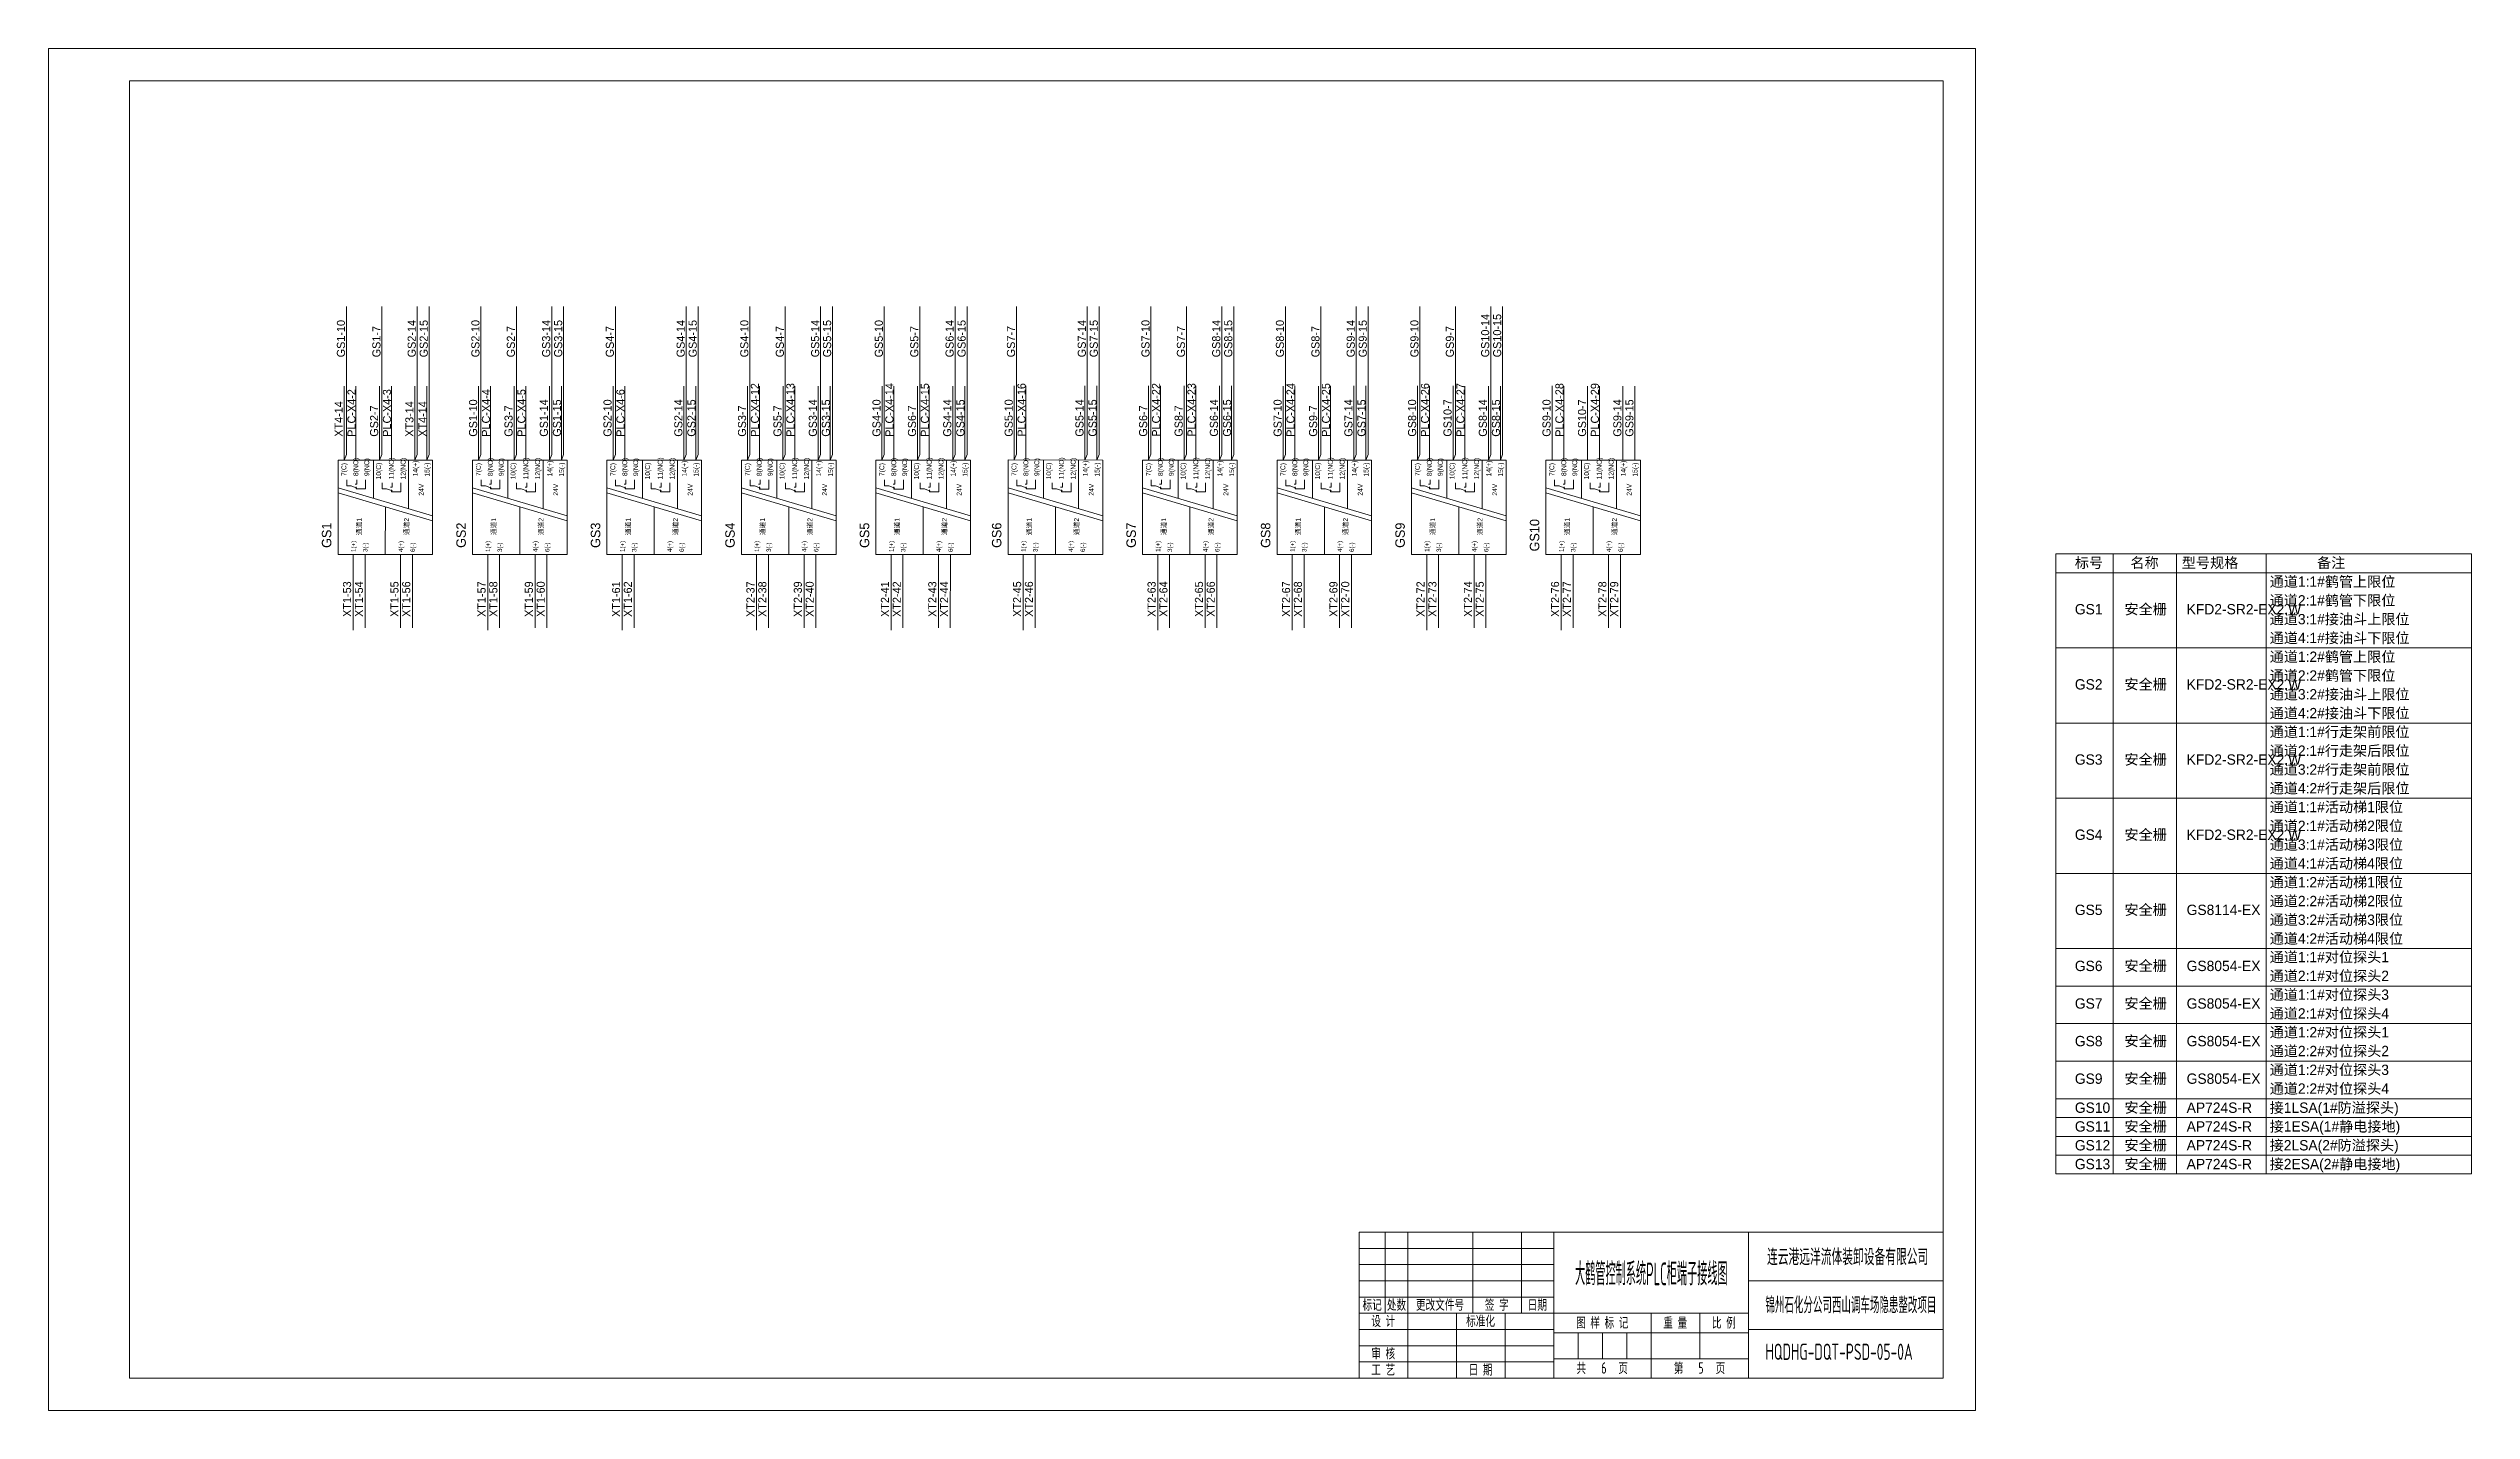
# Model space of a CAD drawing. Header units: millimetres. Extents: x 32626 to 72822, y 60047 to 123188.
# Drawn here: x 38301 to 44275, y 64401 to 67761 of the extents above; entities that cross this region are included whole.
import ezdxf
from ezdxf.enums import TextEntityAlignment as Align

# ---------------------------------------------------------------- set-up
doc = ezdxf.new("R2010")
doc.units = ezdxf.units.MM
doc.header["$LTSCALE"] = 10
for name, color, linetype, lineweight in [('1轮廓实线层', 7, 'Continuous', 18), ('2细线层', 4, 'Continuous', 18), ('6文字层', 3, 'Continuous', 18), ('图框层', 7, 'Continuous', 18)]:
    doc.layers.add(name, color=color, linetype=linetype, lineweight=lineweight)
doc.styles.get("Standard").update_dxf_attribs({"font": 'isocp.shx', "width": 0.707, "bigfont": 'hztxt.shx'})
doc.styles.add('样式 1', font='SIMYOU.TTF', dxfattribs={"width": 0.9})

msp = doc.modelspace()

# ---------------------------------------------------------------- texts
at = {"layer": '1轮廓实线层', "style": '样式 1'}
for s, height, p in [('GS10-14', 20, (41853.3, 66998.6)), ('GS10-15', 20, (41882.9, 66998.6)), ('GS1-10', 20, (39031.8, 66998.6)), ('GS1-7', 20, (39119.3, 66998.6)), ('GS2-14', 20, (39206.3, 66998.6)), ('GS2-15', 20, (39235.9, 66998.6)), ('GS2-10', 20, (39363.4, 66998.6)), ('GS2-7', 20, (39450.8, 66998.6)), ('GS3-14', 20, (39537.9, 66998.6)), ('GS3-15', 20, (39567.5, 66998.6)), ('GS4-7', 20, (39694.9, 66998.6)), ('GS4-14', 20, (39869.5, 66998.6)), ('GS4-15', 20, (39899.1, 66998.6)), ('GS4-10', 20, (40026.5, 66998.6)), ('GS4-7', 20, (40114, 66998.6)), ('GS5-14', 20, (40201.1, 66998.6)), ('GS5-15', 20, (40230.6, 66998.6)), ('GS5-10', 20, (40358.1, 66998.5)), ('GS5-7', 20, (40445.6, 66998.5)), ('GS6-14', 20, (40532.7, 66998.6)), ('GS6-15', 20, (40562.2, 66998.6)), ('GS7-7', 20, (40684, 66998.7)), ('GS7-14', 20, (40858.6, 66998.7)), ('GS7-15', 20, (40888.1, 66998.7)), ('GS7-10', 20, (41015.6, 66998.7)), ('GS7-7', 20, (41103.1, 66998.7)), ('GS8-14', 20, (41190.1, 66998.6)), ('GS8-15', 20, (41219.7, 66998.6)), ('GS8-10', 20, (41347.2, 66998.6)), ('GS8-7', 20, (41434.7, 66998.6)), ('GS9-14', 20, (41521.7, 66998.6)), ('GS9-15', 20, (41551.3, 66998.6)), ('GS9-10', 20, (41678.8, 66998.6)), ('GS9-7', 20, (41766.2, 66998.6)), ('PLC-X4-2', 20, (39057.9, 66802.7)), ('PLC-X4-3', 20, (39145.3, 66802.7)), ('PLC-X4-4', 20, (39389.4, 66802.7)), ('PLC-X4-5', 20, (39476.8, 66802.7)), ('PLC-X4-6', 20, (39721, 66802.7)), ('PLC-X4-12', 20, (40052.6, 66802.7)), ('PLC-X4-13', 20, (40140, 66802.7)), ('PLC-X4-14', 20, (40384.2, 66802.6)), ('PLC-X4-15', 20, (40471.6, 66802.6)), ('PLC-X4-16', 20, (40710.1, 66802.8)), ('PLC-X4-22', 20, (41041.7, 66802.8)), ('PLC-X4-23', 20, (41129.1, 66802.8)), ('PLC-X4-24', 20, (41373.3, 66802.7)), ('PLC-X4-25', 20, (41460.7, 66802.7)), ('PLC-X4-26', 20, (41704.9, 66802.7)), ('PLC-X4-27', 20, (41792.3, 66802.7)), ('PLC-X4-28', 20, (42036.4, 66802.7)), ('PLC-X4-29', 20, (42123.8, 66802.7)), ('XT4-14', 20, (39026.1, 66802.7)), ('GS2-7', 20, (39113.6, 66802.7)), ('XT3-14', 20, (39200.6, 66802.7)), ('XT4-14', 20, (39232.9, 66802.7)), ('GS1-10', 20, (39357.7, 66802.7)), ('GS3-7', 20, (39445.1, 66802.7)), ('GS1-14', 20, (39532.2, 66802.7)), ('GS1-15', 20, (39564.5, 66802.7)), ('GS2-10', 20, (39689.2, 66802.7)), ('GS2-14', 20, (39863.8, 66802.7)), ('GS2-15', 20, (39896, 66802.7)), ('GS3-7', 20, (40020.8, 66802.7)), ('GS5-7', 20, (40108.3, 66802.7)), ('GS3-14', 20, (40195.4, 66802.7)), ('GS3-15', 20, (40227.6, 66802.7)), ('GS4-10', 20, (40352.4, 66802.7)), ('GS6-7', 20, (40439.9, 66802.7)), ('GS4-14', 20, (40526.9, 66802.7)), ('GS4-15', 20, (40559.2, 66802.7)), ('GS5-10', 20, (40678.3, 66802.8)), ('GS5-14', 20, (40852.9, 66802.8)), ('GS5-15', 20, (40885.1, 66802.8)), ('GS6-7', 20, (41009.9, 66802.8)), ('GS8-7', 20, (41097.4, 66802.8)), ('GS6-14', 20, (41184.4, 66802.8)), ('GS6-15', 20, (41216.7, 66802.8)), ('GS7-10', 20, (41341.5, 66802.7)), ('GS9-7', 20, (41429, 66802.7)), ('GS7-14', 20, (41516, 66802.7)), ('GS7-15', 20, (41548.3, 66802.7)), ('GS8-10', 20, (41673.1, 66802.8)), ('GS10-7', 20, (41760.5, 66802.8)), ('GS8-14', 20, (41847.6, 66802.7)), ('GS8-15', 20, (41879.9, 66802.7)), ('GS9-10', 20, (42004.6, 66802.7)), ('GS10-7', 20, (42092.1, 66802.7)), ('GS9-14', 20, (42179.2, 66802.7)), ('GS9-15', 20, (42208.8, 66802.7)), ('8(NO)', 12, (39064.5, 66705.7)), ('9(NC)', 12, (39091.5, 66705.7)), ('11(NO)', 12, (39152, 66697.4)), ('12(NC)', 12, (39181.2, 66697.4)), ('14(+)', 12, (39211.2, 66704.8)), ('8(NO)', 12, (39396.1, 66705.7)), ('9(NC)', 12, (39423.1, 66705.7)), ('11(NO)', 12, (39483.5, 66697.4)), ('12(NC)', 12, (39512.8, 66697.4)), ('14(+)', 12, (39542.8, 66704.8)), ('8(NO)', 12, (39727.7, 66705.7)), ('9(NC)', 12, (39754.6, 66705.7)), ('11(NO)', 12, (39815.1, 66697.4)), ('12(NC)', 12, (39844.4, 66697.4)), ('14(+)', 12, (39874.4, 66704.7)), ('8(NO)', 12, (40059.3, 66705.6)), ('9(NC)', 12, (40086.2, 66705.6)), ('11(NO)', 12, (40146.7, 66697.4)), ('12(NC)', 12, (40175.9, 66697.4)), ('14(+)', 12, (40205.9, 66704.7)), ('8(NO)', 12, (40390.9, 66705.6)), ('9(NC)', 12, (40417.8, 66705.6)), ('11(NO)', 12, (40478.3, 66697.4)), ('12(NC)', 12, (40507.5, 66697.4)), ('14(+)', 12, (40537.5, 66704.7)), ('8(NO)', 12, (40716.8, 66705.8)), ('9(NC)', 12, (40743.7, 66705.8)), ('11(NO)', 12, (40804.2, 66697.5)), ('12(NC)', 12, (40833.4, 66697.5)), ('14(+)', 12, (40863.4, 66704.9)), ('8(NO)', 12, (41048.4, 66705.8)), ('9(NC)', 12, (41075.3, 66705.8)), ('11(NO)', 12, (41135.8, 66697.5)), ('12(NC)', 12, (41165, 66697.5)), ('14(+)', 12, (41195, 66704.8)), ('8(NO)', 12, (41379.9, 66705.7)), ('9(NC)', 12, (41406.9, 66705.7)), ('11(NO)', 12, (41467.4, 66697.5)), ('12(NC)', 12, (41496.6, 66697.5)), ('14(+)', 12, (41526.6, 66704.8)), ('8(NO)', 12, (41711.5, 66705.7)), ('9(NC)', 12, (41738.5, 66705.7)), ('11(NO)', 12, (41799, 66697.5)), ('12(NC)', 12, (41828.2, 66697.5)), ('14(+)', 12, (41858.2, 66704.8)), ('8(NO)', 12, (42043.1, 66705.7)), ('9(NC)', 12, (42070.1, 66705.7)), ('11(NO)', 12, (42130.5, 66697.4)), ('12(NC)', 12, (42159.8, 66697.4)), ('14(+)', 12, (42189.8, 66704.8)), ('7(C)', 12, (39035.1, 66705.7)), ('10(C)', 12, (39120.6, 66697.4)), ('24V', 12, (39225.8, 66657.3)), ('15(-)', 12, (39240.3, 66704.2)), ('7(C)', 12, (39366.7, 66705.7)), ('10(C)', 12, (39452.2, 66697.4)), ('24V', 12, (39557.3, 66657.3)), ('15(-)', 12, (39571.9, 66704.2)), ('7(C)', 12, (39698.3, 66705.7)), ('10(C)', 12, (39783.8, 66697.4)), ('24V', 12, (39888.9, 66657.3)), ('15(-)', 12, (39903.5, 66704.2)), ('7(C)', 12, (40029.9, 66705.6)), ('10(C)', 12, (40115.4, 66697.4)), ('24V', 12, (40220.5, 66657.3)), ('15(-)', 12, (40235.1, 66704.2)), ('7(C)', 12, (40361.5, 66705.6)), ('10(C)', 12, (40446.9, 66697.4)), ('24V', 12, (40552.1, 66657.2)), ('15(-)', 12, (40566.7, 66704.1)), ('7(C)', 12, (40687.4, 66705.8)), ('10(C)', 12, (40772.9, 66697.5)), ('24V', 12, (40878, 66657.4)), ('15(-)', 12, (40892.6, 66704.3)), ('7(C)', 12, (41018.9, 66705.8)), ('10(C)', 12, (41104.4, 66697.5)), ('24V', 12, (41209.6, 66657.4)), ('15(-)', 12, (41224.2, 66704.3)), ('7(C)', 12, (41350.5, 66705.7)), ('10(C)', 12, (41436, 66697.5)), ('24V', 12, (41541.2, 66657.3)), ('15(-)', 12, (41555.7, 66704.3)), ('7(C)', 12, (41682.1, 66705.7)), ('10(C)', 12, (41767.6, 66697.5)), ('24V', 12, (41872.8, 66657.3)), ('15(-)', 12, (41887.3, 66704.2)), ('7(C)', 12, (42013.7, 66705.7)), ('10(C)', 12, (42099.2, 66697.4)), ('24V', 12, (42204.3, 66657.3)), ('15(-)', 12, (42218.9, 66704.2)), ('通道1', 12, (39072.7, 66559.7)), ('通道2', 12, (39189.5, 66559.7)), ('通道1', 12, (39404.3, 66559.7)), ('通道2', 12, (39521.1, 66559.7)), ('通道1', 12, (39735.9, 66559.6)), ('通道2', 12, (39852.7, 66559.6)), ('通道1', 12, (40067.5, 66559.6)), ('通道2', 12, (40184.3, 66559.6)), ('通道1', 12, (40399.1, 66559.6)), ('通道2', 12, (40515.8, 66559.6)), ('通道1', 12, (40725, 66559.8)), ('通道2', 12, (40841.7, 66559.8)), ('通道1', 12, (41056.6, 66559.7)), ('通道2', 12, (41173.3, 66559.7)), ('通道1', 12, (41388.2, 66559.7)), ('通道2', 12, (41504.9, 66559.7)), ('通道1', 12, (41719.7, 66559.7)), ('通道2', 12, (41836.5, 66559.7)), ('通道1', 12, (42051.3, 66559.7)), ('通道2', 12, (42168.1, 66559.7)), ('1(+)', 11, (39058.2, 66518.5)), ('3(-)', 11, (39087.3, 66518.3)), ('4(+)', 11, (39174.9, 66518.3)), ('6(-)', 11, (39204.3, 66518.3)), ('1(+)', 11, (39389.7, 66518.5)), ('3(-)', 11, (39418.9, 66518.3)), ('4(+)', 11, (39506.5, 66518.3)), ('6(-)', 11, (39535.9, 66518.3)), ('1(+)', 11, (39721.3, 66518.5)), ('3(-)', 11, (39750.5, 66518.3)), ('4(+)', 11, (39838, 66518.3)), ('6(-)', 11, (39867.5, 66518.3)), ('1(+)', 11, (40052.9, 66518.5)), ('3(-)', 11, (40082.1, 66518.3)), ('4(+)', 11, (40169.6, 66518.3)), ('6(-)', 11, (40199, 66518.3)), ('1(+)', 11, (40384.5, 66518.5)), ('3(-)', 11, (40413.6, 66518.3)), ('4(+)', 11, (40501.2, 66518.3)), ('6(-)', 11, (40530.6, 66518.2)), ('1(+)', 11, (40710.4, 66518.6)), ('3(-)', 11, (40739.5, 66518.4)), ('4(+)', 11, (40827.1, 66518.4)), ('6(-)', 11, (40856.5, 66518.4)), ('1(+)', 11, (41042, 66518.6)), ('3(-)', 11, (41071.1, 66518.4)), ('4(+)', 11, (41158.7, 66518.4)), ('6(-)', 11, (41188.1, 66518.4)), ('1(+)', 11, (41373.6, 66518.6)), ('3(-)', 11, (41402.7, 66518.4)), ('4(+)', 11, (41490.3, 66518.4)), ('6(-)', 11, (41519.7, 66518.4)), ('1(+)', 11, (41705.2, 66518.6)), ('3(-)', 11, (41734.3, 66518.3)), ('4(+)', 11, (41821.9, 66518.3)), ('6(-)', 11, (41851.3, 66518.3)), ('1(+)', 11, (42036.7, 66518.5)), ('3(-)', 11, (42065.9, 66518.3)), ('4(+)', 11, (42153.5, 66518.3)), ('6(-)', 11, (42182.9, 66518.3)), ('XT1-53', 20, (39046.9, 66358.3)), ('XT1-54', 20, (39076.1, 66358.3)), ('XT1-55', 20, (39163.7, 66358.3)), ('XT1-56', 20, (39192.8, 66358.3)), ('XT1-57', 20, (39378.5, 66358.3)), ('XT1-58', 20, (39407.6, 66358.3)), ('XT1-59', 20, (39495.2, 66358.3)), ('XT1-60', 20, (39524.4, 66358.3)), ('XT1-61', 20, (39710.1, 66358.2)), ('XT1-62', 20, (39739.2, 66358.2)), ('XT2-37', 20, (40041.6, 66358.2)), ('XT2-38', 20, (40070.8, 66358.2)), ('XT2-39', 20, (40158.4, 66358.2)), ('XT2-40', 20, (40187.6, 66358.2)), ('XT2-41', 20, (40373.2, 66358.2)), ('XT2-42', 20, (40402.4, 66358.2)), ('XT2-43', 20, (40490, 66358.2)), ('XT2-44', 20, (40519.1, 66358.2)), ('XT2-45', 20, (40699.1, 66358.4)), ('XT2-46', 20, (40728.3, 66358.4)), ('XT2-63', 20, (41030.7, 66358.3)), ('XT2-64', 20, (41059.9, 66358.3)), ('XT2-65', 20, (41147.5, 66358.3)), ('XT2-66', 20, (41176.6, 66358.3)), ('XT2-67', 20, (41362.3, 66358.3)), ('XT2-68', 20, (41391.5, 66358.3)), ('XT2-69', 20, (41479.1, 66358.3)), ('XT2-70', 20, (41508.2, 66358.3)), ('XT2-72', 20, (41693.9, 66358.3)), ('XT2-73', 20, (41723.1, 66358.3)), ('XT2-74', 20, (41810.7, 66358.3)), ('XT2-75', 20, (41839.8, 66358.3)), ('XT2-76', 20, (42025.5, 66358.3)), ('XT2-77', 20, (42054.6, 66358.3)), ('XT2-78', 20, (42142.2, 66358.3)), ('XT2-79', 20, (42171.4, 66358.3))]:
    msp.add_text(s, height=height, rotation=89.99715, dxfattribs=at).set_placement(p)
for s, p in [('GS1', (38998.1, 66559.7)), ('GS2', (39329.7, 66559.7)), ('GS3', (39661.3, 66559.6)), ('GS4', (39992.9, 66559.6)), ('GS5', (40324.5, 66559.6)), ('GS6', (40650.4, 66559.7)), ('GS7', (40982, 66559.7)), ('GS8', (41313.6, 66559.7)), ('GS9', (41645.1, 66559.7)), ('GS10', (41976.7, 66559.7))]:
    msp.add_text(s, height=23.33, rotation=89.99715, dxfattribs=at).set_placement(p, align=Align.CENTER)
at = {"layer": '6文字层', "style": '样式 1'}
for s, height, p in [('标号', 25.51, (43297.3, 66479)), ('名称', 25.51, (43434.4, 66479)), ('型号规格', 25.51, (43561, 66479)), ('备注', 25.51, (43894.6, 66479)), ('通道1:1#鹤管上限位', 25.515, (43777.7, 66432.6)), ('GS1', 25.51, (43297.3, 66364.5)), ('安全栅', 25.51, (43419.7, 66364.5)), ('KFD2-SR2-EX2.W', 25.515, (43573, 66364.5)), ('通道2:1#鹤管下限位', 25.515, (43777.7, 66386.3)), ('通道3:1#接油斗上限位', 25.515, (43777.7, 66340)), ('通道4:1#接油斗下限位', 25.515, (43777.7, 66293.6)), ('通道1:2#鹤管上限位', 25.515, (43777.7, 66247.3)), ('GS2', 25.51, (43297.3, 66179.1)), ('安全栅', 25.51, (43419.7, 66179.3)), ('KFD2-SR2-EX2.W', 25.515, (43573, 66179.1)), ('通道2:2#鹤管下限位', 25.515, (43777.7, 66200.9)), ('通道3:2#接油斗上限位', 25.515, (43777.7, 66154.6)), ('通道4:2#接油斗下限位', 25.515, (43777.7, 66108.2)), ('通道1:1#行走架前限位', 25.515, (43777.7, 66061.9)), ('安全栅', 25.51, (43419.7, 65993.8)), ('通道2:1#行走架后限位', 25.515, (43777.7, 66015.5)), ('GS3', 25.51, (43297.3, 65993.7)), ('KFD2-SR2-EX2.W', 25.515, (43573, 65993.7)), ('通道3:2#行走架前限位', 25.515, (43777.7, 65969.2)), ('通道4:2#行走架后限位', 25.515, (43777.7, 65922.8)), ('通道1:1#活动梯1限位', 25.515, (43777.7, 65876.5)), ('通道2:1#活动梯2限位', 25.515, (43777.7, 65830.1)), ('GS4', 25.51, (43297.3, 65808.3)), ('安全栅', 25.51, (43419.7, 65808.5)), ('KFD2-SR2-EX2.W', 25.515, (43573, 65808.3)), ('通道3:1#活动梯3限位', 25.515, (43777.7, 65783.8)), ('通道4:1#活动梯4限位', 25.515, (43777.7, 65737.4)), ('通道1:2#活动梯1限位', 25.515, (43777.7, 65691.1)), ('通道2:2#活动梯2限位', 25.515, (43777.7, 65644.7)), ('GS5', 25.51, (43297.3, 65622.9)), ('安全栅', 25.51, (43419.7, 65623.1)), ('GS8114-EX', 25.51, (43573, 65622.9)), ('通道3:2#活动梯3限位', 25.515, (43777.7, 65598.4)), ('通道4:2#活动梯4限位', 25.515, (43777.7, 65552)), ('GS6', 25.51, (43297.3, 65484.6)), ('安全栅', 25.51, (43419.7, 65484.8)), ('GS8054-EX', 25.51, (43573, 65484.6)), ('通道1:1#对位探头1', 25.515, (43777.7, 65506.4)), ('通道2:1#对位探头2', 25.515, (43777.7, 65460.1)), ('通道1:1#对位探头3', 25.515, (43777.7, 65413.7)), ('GS7', 25.51, (43297.3, 65391.9)), ('安全栅', 25.51, (43419.7, 65392.1)), ('GS8054-EX', 25.51, (43573, 65391.9)), ('通道2:1#对位探头4', 25.515, (43777.7, 65367.4)), ('GS8', 25.51, (43297.3, 65299.2)), ('安全栅', 25.51, (43419.7, 65299.4)), ('GS8054-EX', 25.51, (43573, 65299.2)), ('通道1:2#对位探头1', 25.515, (43777.7, 65321)), ('通道2:2#对位探头2', 25.515, (43777.7, 65274.7)), ('通道1:2#对位探头3', 25.515, (43777.7, 65228.3)), ('GS9', 25.51, (43297.3, 65206.5)), ('安全栅', 25.51, (43419.7, 65206.7)), ('GS8054-EX', 25.51, (43573, 65206.5)), ('通道2:2#对位探头4', 25.515, (43777.7, 65182)), ('GS10', 25.51, (43297.3, 65134.9)), ('安全栅', 25.51, (43419.7, 65135.1)), ('AP724S-R', 25.51, (43573, 65134.9)), ('接1LSA(1#防溢探头)', 25.515, (43777.7, 65134.9)), ('GS11', 25.51, (43297.3, 65088.6)), ('GS12', 25.51, (43297.3, 65042.2)), ('安全栅', 25.51, (43419.7, 65088.7)), ('安全栅', 25.51, (43419.7, 65042.4)), ('AP724S-R', 25.51, (43573, 65088.6)), ('AP724S-R', 25.51, (43573, 65042.2)), ('接1ESA(1#静电接地)', 25.515, (43777.7, 65088.6)), ('接2LSA(2#防溢探头)', 25.515, (43777.7, 65042.2)), ('GS13', 25.51, (43297.3, 64995.9)), ('安全栅', 25.51, (43419.7, 64996)), ('AP724S-R', 25.51, (43573, 64995.9)), ('接2ESA(2#静电接地)', 25.515, (43777.7, 64995.9))]:
    msp.add_text(s, height=height, dxfattribs=at).set_placement(p)
at = {"layer": '6文字层', "width": 0.707}
for s, p in [('标记', (41564.6, 64660.5)), ('处数', (41624.6, 64660.5))]:
    msp.add_text(s, height=28, dxfattribs=at).set_placement(p, align=Align.MIDDLE_CENTER)
at = {"layer": '6文字层', "char_height": 28, "attachment_point": 5}
for s, insert, width in [(' 更改文件号 ', (41726.3, 64660.5), 167.559), (' 签 字 ', (41866.3, 64660.5), 97.566), (' 日期 ', (41966.3, 64660.5), 78.477), (' 设 计 ', (41586.3, 64620.6), 97.566), (' 标准化 ', (41826.3, 64620.6), 109.161), (' 图 样 标 记 ', (42126.3, 64616.5), 196.122), (' 重 量 ', (42306.3, 64616.5), 97.566), (' 比 例 ', (42426.3, 64616.5), 97.566), (' 审 核 ', (41586.3, 64540.5), 97.566), (' 工 艺 ', (41586.3, 64500.5), 97.566), (' 日 期 ', (41826.3, 64500.5), 97.566), ('共       页', (42131.8, 64504.5), 188.309), ('第       页', (42371.8, 64504.5), 188.062)]:
    msp.add_mtext(s, dxfattribs=dict(at, insert=insert, width=width))
at = {"layer": '6文字层'}
for tag, p, height, width in [('大鹤管控制系统PLC柜端子接线图', (42064.9, 64709.6), 56, 0.446978), ('连云港远洋流体装卸设备有限公司', (42538.3, 64759.1), 40, 0.662669), ('锦州石化分公司西山调车场隐患整改项目', (42534.3, 64640.4), 40, 0.557752), ('HQDHG-DQT-PSD-05-0A', (42534.3, 64525.6), 40, 0.67262), ('6', (42129.2, 64491.7), 28, 0.74953), ('5', (42369.2, 64491.7), 28, 0.684294)]:
    msp.add_attdef(tag, p, '', height=height, dxfattribs=dict(at, width=width))

# ---------------------------------------------------------------- linework, layer by layer
at = {"layer": '1轮廓实线层'}
for p, q in [((39035.3, 67123.7), (39035.3, 66759.3)), ((39122.8, 67123.7), (39122.8, 66759.3)), ((39209.9, 67123.7), (39209.9, 66759.3)), ((39239.5, 67123.7), (39239.5, 66759.3)), ((39366.9, 67123.7), (39366.9, 66759.3)), ((39366.9, 67123.7), (39366.9, 66759.3)), ((39454.4, 67123.7), (39454.4, 66759.3)), ((39541.5, 67123.7), (39541.5, 66759.3)), ((39571, 67123.7), (39571, 66759.3)), ((39698.5, 67123.7), (39698.5, 66759.3)), ((39698.5, 67123.7), (39698.5, 66759.3)), ((39873, 67123.7), (39873, 66759.2)), ((39902.6, 67123.7), (39902.6, 66759.2)), ((40030.1, 67123.7), (40030.1, 66759.2)), ((40030.1, 67123.7), (40030.1, 66759.2)), ((40117.6, 67123.7), (40117.6, 66759.2)), ((40204.6, 67123.7), (40204.6, 66759.3)), ((40234.2, 67123.7), (40234.2, 66759.3)), ((40361.7, 67123.7), (40361.7, 66759.2)), ((40361.7, 67123.6), (40361.7, 66759.2)), ((40449.1, 67123.6), (40449.1, 66759.2)), ((40536.2, 67123.7), (40536.2, 66759.3)), ((40565.8, 67123.7), (40565.8, 66759.3)), ((40687.6, 67123.8), (40687.6, 66759.4)), ((40687.6, 67123.8), (40687.6, 66759.4)), ((40862.1, 67123.8), (40862.1, 66759.3)), ((40891.7, 67123.8), (40891.7, 66759.3)), ((41019.2, 67123.8), (41019.2, 66759.4)), ((41019.2, 67123.8), (41019.2, 66759.3)), ((41106.6, 67123.8), (41106.6, 66759.3)), ((41193.7, 67123.8), (41193.7, 66759.3)), ((41223.3, 67123.8), (41223.3, 66759.3)), ((41350.7, 67123.7), (41350.7, 66759.3)), ((41350.7, 67123.7), (41350.7, 66759.3)), ((41438.2, 67123.7), (41438.2, 66759.3)), ((41525.3, 67123.7), (41525.3, 66759.3)), ((41554.9, 67123.7), (41554.9, 66759.3)), ((41682.3, 67123.8), (41682.3, 66759.3)), ((41682.3, 67123.7), (41682.3, 66759.3)), ((41769.8, 67123.7), (41769.8, 66759.3)), ((41856.9, 67123.7), (41856.9, 66759.3)), ((41886.4, 67123.7), (41886.4, 66759.3)), ((39029.6, 66745.3), (39029.6, 66927.8)), ((39058.8, 66745.3), (39058.8, 66927.8)), ((39117.1, 66745.3), (39117.1, 66927.8)), ((39146.3, 66745.3), (39146.3, 66927.8)), ((39204.2, 66745.3), (39204.2, 66927.8)), ((39233.7, 66745.3), (39233.7, 66927.8)), ((39361.2, 66745.3), (39361.2, 66927.8)), ((39390.4, 66745.3), (39390.4, 66927.8)), ((39448.7, 66745.3), (39448.7, 66927.8)), ((39477.8, 66745.3), (39477.8, 66927.8)), ((39535.7, 66745.3), (39535.8, 66927.8)), ((39565.3, 66745.3), (39565.3, 66927.8)), ((39692.8, 66745.3), (39692.8, 66927.8)), ((39721.9, 66745.2), (39721.9, 66927.8)), ((39867.3, 66745.2), (39867.3, 66927.8)), ((39896.9, 66745.2), (39896.9, 66927.8)), ((40024.4, 66745.2), (40024.4, 66927.8)), ((40053.5, 66745.2), (40053.5, 66927.8)), ((40111.8, 66745.2), (40111.9, 66927.8)), ((40141, 66745.2), (40141, 66927.8)), ((40198.9, 66745.3), (40198.9, 66927.8)), ((40228.5, 66745.3), (40228.5, 66927.8)), ((40355.9, 66745.2), (40356, 66927.8)), ((40385.1, 66745.2), (40385.1, 66927.8)), ((40443.4, 66745.2), (40443.4, 66927.8)), ((40472.6, 66745.2), (40472.6, 66927.8)), ((40530.5, 66745.3), (40530.5, 66927.8)), ((40560.1, 66745.3), (40560.1, 66927.8)), ((40681.9, 66745.4), (40681.9, 66927.9)), ((40711, 66745.4), (40711, 66927.9)), ((40856.4, 66745.4), (40856.4, 66927.9)), ((40886, 66745.3), (40886, 66927.9)), ((41013.4, 66745.4), (41013.5, 66927.9)), ((41042.6, 66745.3), (41042.6, 66927.9)), ((41100.9, 66745.4), (41100.9, 66927.9)), ((41130.1, 66745.3), (41130.1, 66927.9)), ((41188, 66745.3), (41188, 66927.9)), ((41217.6, 66745.3), (41217.6, 66927.9)), ((41345, 66745.3), (41345, 66927.8)), ((41374.2, 66745.3), (41374.2, 66927.9)), ((41432.5, 66745.3), (41432.5, 66927.8)), ((41461.7, 66745.3), (41461.7, 66927.9)), ((41519.6, 66745.3), (41519.6, 66927.9)), ((41549.1, 66745.3), (41549.2, 66927.9)), ((41676.6, 66745.3), (41676.6, 66927.9)), ((41705.8, 66745.3), (41705.8, 66927.9)), ((41764.1, 66745.3), (41764.1, 66927.9)), ((41793.2, 66745.3), (41793.3, 66927.8)), ((41851.2, 66745.3), (41851.2, 66927.8)), ((41880.7, 66745.3), (41880.7, 66927.8)), ((42008.2, 66745.3), (42008.2, 66927.9)), ((42037.4, 66745.3), (42037.4, 66927.8)), ((42095.7, 66745.3), (42095.7, 66927.8)), ((42124.8, 66745.3), (42124.8, 66927.8)), ((42182.7, 66745.3), (42182.7, 66927.8)), ((42212.3, 66745.3), (42212.3, 66927.8)), ((39014.6, 66745.3), (39014.6, 66512)), ((39014.6, 66745.3), (39247.9, 66745.3)), ((39035.3, 66759.3), (39029.6, 66745.3)), ((39102.1, 66650.9), (39102.1, 66745.3)), ((39122.8, 66759.3), (39117.1, 66745.3)), ((39188.6, 66625.1), (39188.6, 66745.3)), ((39209.9, 66759.3), (39204.2, 66745.3)), ((39239.5, 66759.3), (39233.7, 66745.3)), ((39247.9, 66745.3), (39247.9, 66512)), ((39346.2, 66745.3), (39346.2, 66512)), ((39346.2, 66745.3), (39579.5, 66745.3)), ((39366.9, 66759.3), (39361.2, 66745.3)), ((39433.6, 66650.9), (39433.7, 66745.3)), ((39454.4, 66759.3), (39448.7, 66745.3)), ((39520.2, 66625.1), (39520.2, 66745.3)), ((39541.5, 66759.3), (39535.7, 66745.3)), ((39571, 66759.3), (39565.3, 66745.3)), ((39579.5, 66745.3), (39579.5, 66512)), ((39677.8, 66745.2), (39677.8, 66512)), ((39677.8, 66745.2), (39911.1, 66745.2)), ((39698.5, 66759.3), (39692.8, 66745.3)), ((39765.2, 66650.8), (39765.2, 66745.2)), ((39851.7, 66625.1), (39851.7, 66745.2)), ((39873, 66759.2), (39867.3, 66745.2)), ((39902.6, 66759.2), (39896.9, 66745.2)), ((39911.1, 66745.2), (39911.1, 66512)), ((40009.4, 66745.2), (40009.4, 66512)), ((40009.4, 66745.2), (40242.6, 66745.2)), ((40030.1, 66759.2), (40024.4, 66745.2)), ((40096.8, 66650.8), (40096.8, 66745.2)), ((40117.6, 66759.2), (40111.8, 66745.2)), ((40183.3, 66625.1), (40183.3, 66745.2)), ((40204.6, 66759.3), (40198.9, 66745.3)), ((40234.2, 66759.3), (40228.5, 66745.3)), ((40242.6, 66745.2), (40242.6, 66511.9)), ((40341, 66745.2), (40340.9, 66511.9)), ((40341, 66745.2), (40574.2, 66745.2)), ((40361.7, 66759.2), (40355.9, 66745.2)), ((40428.4, 66650.8), (40428.4, 66745.2)), ((40449.1, 66759.2), (40443.4, 66745.2)), ((40514.9, 66625.1), (40514.9, 66745.2)), ((40536.2, 66759.3), (40530.5, 66745.3)), ((40565.8, 66759.3), (40560.1, 66745.3)), ((40574.2, 66745.2), (40574.2, 66511.9)), ((40666.9, 66745.4), (40666.9, 66512.1)), ((40666.9, 66745.4), (40900.1, 66745.3)), ((40687.6, 66759.4), (40681.9, 66745.4)), ((40754.3, 66650.9), (40754.3, 66745.4)), ((40840.8, 66625.2), (40840.8, 66745.4)), ((40862.1, 66759.3), (40856.4, 66745.3)), ((40891.7, 66759.3), (40886, 66745.3)), ((40900.1, 66745.3), (40900.1, 66512.1)), ((40998.4, 66745.3), (40998.4, 66512.1)), ((40998.4, 66745.3), (41231.7, 66745.3)), ((41019.2, 66759.4), (41013.4, 66745.4)), ((41085.9, 66650.9), (41085.9, 66745.3)), ((41106.6, 66759.4), (41100.9, 66745.4)), ((41172.4, 66625.2), (41172.4, 66745.3)), ((41193.7, 66759.3), (41188, 66745.3)), ((41223.3, 66759.3), (41217.6, 66745.3)), ((41231.7, 66745.3), (41231.7, 66512.1)), ((41330, 66745.3), (41330, 66512)), ((41330, 66745.3), (41563.3, 66745.3)), ((41350.7, 66759.3), (41345, 66745.3)), ((41417.5, 66650.9), (41417.5, 66745.3)), ((41438.2, 66759.3), (41432.5, 66745.3)), ((41504, 66625.2), (41504, 66745.3)), ((41525.3, 66759.3), (41519.6, 66745.3)), ((41554.9, 66759.3), (41549.2, 66745.3)), ((41563.3, 66745.3), (41563.3, 66512)), ((41661.6, 66745.3), (41661.6, 66512)), ((41661.6, 66745.3), (41894.9, 66745.3)), ((41682.3, 66759.3), (41676.6, 66745.3)), ((41749.1, 66650.9), (41749.1, 66745.3)), ((41769.8, 66759.3), (41764.1, 66745.3)), ((41835.6, 66625.2), (41835.6, 66745.3)), ((41856.9, 66759.3), (41851.2, 66745.3)), ((41886.4, 66759.3), (41880.7, 66745.3)), ((41894.9, 66745.3), (41894.9, 66512)), ((41993.2, 66745.3), (41993.2, 66512)), ((41993.2, 66745.3), (42226.5, 66745.3)), ((42080.6, 66650.9), (42080.6, 66745.3)), ((42167.2, 66625.1), (42167.2, 66745.3)), ((42226.5, 66745.3), (42226.5, 66512)), ((39036, 66696.1), (39036, 66681.5)), ((39036, 66681.5), (39046.9, 66681.5)), ((39046.9, 66681.5), (39061.2, 66676)), ((39056.7, 66685.5), (39060.9, 66685.5)), ((39060.9, 66685.5), (39060.9, 66696.1)), ((39082.4, 66696.1), (39082.4, 66673.8)), ((39123.5, 66689), (39123.5, 66674.4)), ((39148.4, 66678.4), (39148.4, 66689)), ((39169.9, 66689), (39169.9, 66666.7)), ((39169.9, 66689), (39169.9, 66666.7)), ((39367.6, 66696.1), (39367.6, 66681.5)), ((39367.6, 66681.5), (39378.5, 66681.5)), ((39378.5, 66681.5), (39392.8, 66676)), ((39388.3, 66685.5), (39392.5, 66685.5)), ((39392.5, 66685.5), (39392.5, 66696.1)), ((39414, 66696.1), (39414, 66673.8)), ((39455, 66689), (39455, 66674.4)), ((39480, 66678.4), (39480, 66689)), ((39501.5, 66689), (39501.5, 66666.7)), ((39501.5, 66689), (39501.5, 66666.7)), ((39699.1, 66696), (39699.1, 66681.5)), ((39699.1, 66681.5), (39710, 66681.5)), ((39710, 66681.5), (39724.4, 66676)), ((39719.9, 66685.4), (39724.1, 66685.4)), ((39724.1, 66685.4), (39724.1, 66696)), ((39745.6, 66696), (39745.6, 66673.8)), ((39786.6, 66688.9), (39786.6, 66674.4)), ((39811.6, 66678.3), (39811.6, 66688.9)), ((39833.1, 66688.9), (39833.1, 66666.7)), ((39833.1, 66688.9), (39833.1, 66666.7)), ((40030.7, 66696), (40030.7, 66681.5)), ((40030.7, 66681.5), (40041.6, 66681.5)), ((40041.6, 66681.5), (40056, 66675.9)), ((40051.5, 66685.4), (40055.7, 66685.4)), ((40055.7, 66685.4), (40055.7, 66696)), ((40077.2, 66696), (40077.2, 66673.7)), ((40118.2, 66688.9), (40118.2, 66674.4)), ((40143.2, 66678.3), (40143.2, 66688.9)), ((40164.7, 66688.9), (40164.7, 66666.6)), ((40164.7, 66688.9), (40164.7, 66666.6)), ((40362.3, 66696), (40362.3, 66681.4)), ((40362.3, 66681.4), (40373.2, 66681.4)), ((40373.2, 66681.4), (40387.6, 66675.9)), ((40383.1, 66685.4), (40387.3, 66685.4)), ((40387.3, 66685.4), (40387.3, 66696)), ((40408.8, 66696), (40408.8, 66673.7)), ((40449.8, 66688.9), (40449.8, 66674.3)), ((40474.8, 66678.3), (40474.8, 66688.9)), ((40496.2, 66688.9), (40496.2, 66666.6)), ((40496.2, 66688.9), (40496.2, 66666.6)), ((40688.2, 66696.2), (40688.2, 66681.6)), ((40688.2, 66681.6), (40699.1, 66681.6)), ((40699.1, 66681.6), (40713.5, 66676.1)), ((40709, 66685.6), (40713.2, 66685.6)), ((40713.2, 66685.6), (40713.2, 66696.2)), ((40734.7, 66696.2), (40734.7, 66673.9)), ((40775.7, 66689.1), (40775.7, 66674.5)), ((40800.7, 66678.5), (40800.7, 66689.1)), ((40822.2, 66689.1), (40822.2, 66666.8)), ((40822.2, 66689.1), (40822.2, 66666.8)), ((41019.8, 66696.1), (41019.8, 66681.6)), ((41019.8, 66681.6), (41030.7, 66681.6)), ((41030.7, 66681.6), (41045.1, 66676.1)), ((41040.6, 66685.5), (41044.8, 66685.5)), ((41044.8, 66685.5), (41044.8, 66696.1)), ((41066.3, 66696.1), (41066.3, 66673.8)), ((41107.3, 66689), (41107.3, 66674.5)), ((41132.3, 66678.4), (41132.3, 66689)), ((41153.7, 66689), (41153.7, 66666.7)), ((41153.7, 66689), (41153.7, 66666.7)), ((41351.4, 66696.1), (41351.4, 66681.6)), ((41351.4, 66681.6), (41362.3, 66681.6)), ((41362.3, 66681.6), (41376.7, 66676)), ((41372.1, 66685.5), (41376.4, 66685.5)), ((41376.4, 66685.5), (41376.4, 66696.1)), ((41397.8, 66696.1), (41397.8, 66673.8)), ((41438.9, 66689), (41438.9, 66674.5)), ((41463.8, 66678.4), (41463.8, 66689)), ((41485.3, 66689), (41485.3, 66666.7)), ((41485.3, 66689), (41485.3, 66666.7)), ((41683, 66696.1), (41683, 66681.5)), ((41683, 66681.5), (41693.9, 66681.5)), ((41693.9, 66681.5), (41708.2, 66676)), ((41703.7, 66685.5), (41707.9, 66685.5)), ((41707.9, 66685.5), (41707.9, 66696.1)), ((41729.4, 66696.1), (41729.4, 66673.8)), ((41770.5, 66689), (41770.5, 66674.4)), ((41795.4, 66678.4), (41795.4, 66689)), ((41816.9, 66689), (41816.9, 66666.7)), ((41816.9, 66689), (41816.9, 66666.7)), ((42014.6, 66696.1), (42014.6, 66681.5)), ((42014.6, 66681.5), (42025.5, 66681.5)), ((42025.5, 66681.5), (42039.8, 66676)), ((42035.3, 66685.5), (42039.5, 66685.5)), ((42039.5, 66685.5), (42039.5, 66696.1)), ((42061, 66696.1), (42061, 66673.8)), ((42102, 66689), (42102, 66674.4)), ((42127, 66678.4), (42127, 66689)), ((42148.5, 66689), (42148.5, 66666.7)), ((42148.5, 66689), (42148.5, 66666.7)), ((39014.6, 66676.9), (39247.9, 66607.5)), ((39014.6, 66664.5), (39247.9, 66595.1)), ((39059.2, 66673.8), (39059.2, 66679.1)), ((39082.4, 66673.8), (39059.2, 66673.8)), ((39082.4, 66673.8), (39073.3, 66673.8)), ((39123.5, 66674.4), (39134.4, 66674.4)), ((39131.2, 66512), (39131.3, 66629.8)), ((39134.4, 66674.4), (39148.7, 66668.9)), ((39144.2, 66678.4), (39148.4, 66678.4)), ((39146.7, 66666.7), (39146.7, 66672)), ((39169.9, 66666.7), (39146.7, 66666.7)), ((39169.9, 66666.7), (39160.8, 66666.7)), ((39346.2, 66676.9), (39579.5, 66607.5)), ((39346.2, 66664.5), (39579.5, 66595.1)), ((39390.8, 66673.8), (39390.8, 66679.1)), ((39414, 66673.8), (39390.8, 66673.8)), ((39414, 66673.8), (39404.9, 66673.8)), ((39455, 66674.4), (39465.9, 66674.4)), ((39462.8, 66512), (39462.8, 66629.8)), ((39465.9, 66674.4), (39480.3, 66668.9)), ((39475.8, 66678.4), (39480, 66678.4)), ((39478.3, 66666.7), (39478.3, 66672)), ((39501.5, 66666.7), (39478.3, 66666.7)), ((39501.5, 66666.7), (39492.4, 66666.7)), ((39677.8, 66676.9), (39911.1, 66607.5)), ((39677.8, 66664.5), (39911.1, 66595.1)), ((39722.4, 66673.8), (39722.4, 66679.1)), ((39745.6, 66673.8), (39722.4, 66673.8)), ((39745.6, 66673.8), (39736.5, 66673.8)), ((39786.6, 66674.4), (39797.5, 66674.4)), ((39794.4, 66512), (39794.4, 66629.8)), ((39797.5, 66674.4), (39811.9, 66668.9)), ((39807.4, 66678.3), (39811.6, 66678.3)), ((39809.9, 66666.7), (39809.9, 66672)), ((39833.1, 66666.7), (39809.9, 66666.7)), ((39833.1, 66666.7), (39824, 66666.7)), ((40009.4, 66676.8), (40242.6, 66607.4)), ((40009.4, 66664.5), (40242.6, 66595.1)), ((40054, 66673.7), (40054, 66679)), ((40077.2, 66673.7), (40054, 66673.7)), ((40077.2, 66673.7), (40068.1, 66673.7)), ((40118.2, 66674.4), (40129.1, 66674.4)), ((40126, 66511.9), (40126, 66629.8)), ((40129.1, 66674.4), (40143.5, 66668.8)), ((40139, 66678.3), (40143.2, 66678.3)), ((40141.4, 66666.6), (40141.4, 66671.9)), ((40164.7, 66666.6), (40141.4, 66666.6)), ((40164.7, 66666.6), (40155.5, 66666.6)), ((40340.9, 66676.8), (40574.2, 66607.4)), ((40340.9, 66664.5), (40574.2, 66595.1)), ((40385.5, 66673.7), (40385.5, 66679)), ((40408.8, 66673.7), (40385.5, 66673.7)), ((40408.8, 66673.7), (40399.6, 66673.7)), ((40449.8, 66674.3), (40460.7, 66674.3)), ((40457.6, 66511.9), (40457.6, 66629.8)), ((40460.7, 66674.3), (40475.1, 66668.8)), ((40470.5, 66678.3), (40474.8, 66678.3)), ((40473, 66666.6), (40473, 66671.9)), ((40496.2, 66666.6), (40473, 66666.6)), ((40496.2, 66666.6), (40487.1, 66666.6)), ((40666.9, 66677), (40900.1, 66607.6)), ((40666.9, 66664.6), (40900.1, 66595.2)), ((40711.4, 66673.9), (40711.4, 66679.2)), ((40734.7, 66673.9), (40711.4, 66673.9)), ((40734.7, 66673.9), (40725.6, 66673.9)), ((40775.7, 66674.5), (40786.6, 66674.5)), ((40783.5, 66512.1), (40783.5, 66629.9)), ((40786.6, 66674.5), (40801, 66669)), ((40796.4, 66678.5), (40800.7, 66678.5)), ((40798.9, 66666.8), (40798.9, 66672.1)), ((40822.2, 66666.8), (40798.9, 66666.8)), ((40822.2, 66666.8), (40813, 66666.8)), ((40998.4, 66676.9), (41231.7, 66607.5)), ((40998.4, 66664.6), (41231.7, 66595.2)), ((41043, 66673.8), (41043, 66679.2)), ((41066.3, 66673.8), (41043, 66673.8)), ((41066.3, 66673.8), (41057.1, 66673.8)), ((41107.3, 66674.5), (41118.2, 66674.5)), ((41115.1, 66512.1), (41115.1, 66629.9)), ((41118.2, 66674.5), (41132.6, 66668.9)), ((41128, 66678.4), (41132.3, 66678.4)), ((41130.5, 66666.7), (41130.5, 66672.1)), ((41153.7, 66666.7), (41130.5, 66666.7)), ((41153.7, 66666.7), (41144.6, 66666.7)), ((41330, 66676.9), (41563.3, 66607.5)), ((41330, 66664.6), (41563.3, 66595.2)), ((41374.6, 66673.8), (41374.6, 66679.1)), ((41397.8, 66673.8), (41374.6, 66673.8)), ((41397.8, 66673.8), (41388.7, 66673.8)), ((41438.9, 66674.5), (41449.8, 66674.5)), ((41446.7, 66512), (41446.7, 66629.9)), ((41449.8, 66674.5), (41464.1, 66668.9)), ((41459.6, 66678.4), (41463.8, 66678.4)), ((41462.1, 66666.7), (41462.1, 66672)), ((41485.3, 66666.7), (41462.1, 66666.7)), ((41485.3, 66666.7), (41476.2, 66666.7)), ((41661.6, 66676.9), (41894.9, 66607.5)), ((41661.6, 66664.6), (41894.9, 66595.1)), ((41706.2, 66673.8), (41706.2, 66679.1)), ((41729.4, 66673.8), (41706.2, 66673.8)), ((41729.4, 66673.8), (41720.3, 66673.8)), ((41770.5, 66674.4), (41781.4, 66674.4)), ((41778.2, 66512), (41778.2, 66629.8)), ((41781.4, 66674.4), (41795.7, 66668.9)), ((41791.2, 66678.4), (41795.4, 66678.4)), ((41793.7, 66666.7), (41793.7, 66672)), ((41816.9, 66666.7), (41793.7, 66666.7)), ((41816.9, 66666.7), (41807.8, 66666.7)), ((41993.2, 66676.9), (42226.5, 66607.5)), ((41993.2, 66664.5), (42226.5, 66595.1)), ((42037.8, 66673.8), (42037.8, 66679.1)), ((42061, 66673.8), (42037.8, 66673.8)), ((42061, 66673.8), (42051.9, 66673.8)), ((42102, 66674.4), (42112.9, 66674.4)), ((42109.8, 66512), (42109.8, 66629.8)), ((42112.9, 66674.4), (42127.3, 66668.9)), ((42122.8, 66678.4), (42127, 66678.4)), ((42125.3, 66666.7), (42125.3, 66672)), ((42148.5, 66666.7), (42125.3, 66666.7)), ((42148.5, 66666.7), (42139.4, 66666.7)), ((39014.6, 66512), (39247.9, 66512)), ((39052.2, 66512), (39052.2, 66325.8)), ((39081.4, 66512), (39081.3, 66331.5)), ((39169, 66512), (39168.9, 66331.5)), ((39198.1, 66512), (39198.1, 66331.5)), ((39346.2, 66512), (39579.5, 66512)), ((39383.8, 66512), (39383.8, 66325.8)), ((39412.9, 66512), (39412.9, 66331.5)), ((39500.5, 66512), (39500.5, 66331.5)), ((39529.7, 66512), (39529.7, 66331.5)), ((39677.8, 66512), (39911.1, 66512)), ((39715.4, 66512), (39715.4, 66325.7)), ((39744.5, 66512), (39744.5, 66331.5)), ((40009.4, 66512), (40242.6, 66511.9)), ((40046.9, 66512), (40046.9, 66325.7)), ((40076.1, 66511.9), (40076.1, 66331.5)), ((40163.7, 66511.9), (40163.7, 66331.5)), ((40192.9, 66511.9), (40192.9, 66331.5)), ((40340.9, 66511.9), (40574.2, 66511.9)), ((40378.5, 66511.9), (40378.5, 66325.7)), ((40407.7, 66511.9), (40407.7, 66331.5)), ((40495.3, 66511.9), (40495.3, 66331.5)), ((40524.5, 66511.9), (40524.4, 66331.5)), ((40666.9, 66512.1), (40900.1, 66512.1)), ((40704.4, 66512.1), (40704.4, 66325.8)), ((40733.6, 66512.1), (40733.6, 66331.6)), ((40998.4, 66512.1), (41231.7, 66512.1)), ((41036, 66512.1), (41036, 66325.8)), ((41065.2, 66512.1), (41065.2, 66331.6)), ((41152.8, 66512.1), (41152.8, 66331.6)), ((41181.9, 66512.1), (41181.9, 66331.6)), ((41330, 66512), (41563.3, 66512)), ((41367.6, 66512), (41367.6, 66325.8)), ((41396.8, 66512), (41396.8, 66331.6)), ((41484.4, 66512), (41484.4, 66331.6)), ((41513.5, 66512), (41513.5, 66331.6)), ((41661.6, 66512), (41894.9, 66512)), ((41699.2, 66512), (41699.2, 66325.8)), ((41728.4, 66512), (41728.3, 66331.6)), ((41816, 66512), (41815.9, 66331.6)), ((41845.1, 66512), (41845.1, 66331.6)), ((41993.2, 66512), (42226.5, 66512)), ((42030.8, 66512), (42030.8, 66325.8)), ((42059.9, 66512), (42059.9, 66331.6)), ((42147.5, 66512), (42147.5, 66331.6)), ((42176.7, 66512), (42176.7, 66331.5)), ((43250.7, 66513.6), (44275.5, 66513.6)), ((43250.7, 66513.6), (43250.7, 64984.1)), ((43391.8, 66513.6), (43391.8, 64984.1)), ((43548, 66513.6), (43548, 64984.1)), ((43768.7, 66513.6), (43768.7, 64984.1)), ((44275.5, 66513.6), (44275.5, 64984.1)), ((43250.7, 66467.2), (44275.5, 66467.2)), ((43250.7, 66281.9), (44275.5, 66281.9)), ((43250.7, 66096.5), (44275.5, 66096.5)), ((43250.7, 65911.1), (44275.5, 65911.1)), ((43250.7, 65725.7), (44275.5, 65725.7)), ((43250.7, 65540.3), (44275.5, 65540.3)), ((43250.7, 65447.6), (44275.5, 65447.6)), ((43250.7, 65354.9), (44275.5, 65354.9)), ((43250.7, 65262.2), (44275.5, 65262.2)), ((43250.7, 65169.5), (44275.5, 65169.5)), ((43250.7, 65123.2), (44275.5, 65123.2)), ((43250.7, 65076.8), (44275.5, 65076.8)), ((43250.7, 65030.5), (44275.5, 65030.5)), ((43250.7, 64984.1), (44275.5, 64984.1)), ((42972.6, 64840.5), (41532.6, 64840.5)), ((41532.6, 64480.5), (41532.6, 64840.5)), ((41532.6, 64480.5), (42972.6, 64480.5))]:
    msp.add_line(p, q, dxfattribs=at)
at = {"layer": '2细线层'}
for p, q in [((38300.6, 64400.5), (38300.6, 67760.5)), ((43052.6, 67760.5), (38300.6, 67760.5)), ((43052.6, 67760.5), (43052.6, 64400.5)), ((41596.6, 64640.5), (41596.6, 64840.5)), ((41652.6, 64640.5), (41652.6, 64840.5)), ((41812.6, 64640.5), (41812.6, 64840.5)), ((41932.6, 64640.5), (41932.6, 64840.5)), ((42012.6, 64480.5), (42012.6, 64840.5)), ((42492.6, 64480.5), (42492.6, 64840.5)), ((41532.6, 64800.5), (42012.6, 64800.5)), ((41532.6, 64760.5), (42012.6, 64760.5)), ((41532.6, 64720.5), (42012.6, 64720.5)), ((42492.6, 64720.5), (42972.6, 64720.5)), ((41532.6, 64680.5), (42012.6, 64680.5)), ((41532.6, 64640.5), (42492.6, 64640.5)), ((41532.6, 64600.5), (42012.6, 64600.5)), ((41652.6, 64480.5), (41652.6, 64640.5)), ((41772.6, 64480.5), (41772.6, 64640.5)), ((41892.6, 64480.5), (41892.6, 64640.5)), ((42012.6, 64592.5), (42492.6, 64592.5)), ((42072.6, 64528.5), (42072.6, 64592.5)), ((42132.6, 64528.5), (42132.6, 64592.5)), ((42192.6, 64528.5), (42192.6, 64592.5)), ((42252.6, 64480.5), (42252.6, 64640.5)), ((42372.6, 64528.5), (42372.6, 64640.5)), ((42492.6, 64600.5), (42972.6, 64600.5)), ((41532.6, 64560.5), (42012.6, 64560.5)), ((42012.6, 64528.5), (42492.6, 64528.5)), ((41532.6, 64520.5), (42012.6, 64520.5)), ((43052.6, 64400.5), (38300.6, 64400.5))]:
    msp.add_line(p, q, dxfattribs=at)
at = {"layer": '图框层'}
for p, q in [((38500.6, 64480.5), (38500.6, 67680.5)), ((42972.6, 67680.5), (38500.6, 67680.5)), ((42972.6, 67680.5), (42972.6, 64480.5)), ((42972.6, 64480.5), (42972.6, 64840.5)), ((38500.6, 64480.5), (42972.6, 64480.5))]:
    msp.add_line(p, q, dxfattribs=at)

msp.set_redraw_order([(e.dxf.handle, doc.entitydb.next_handle()) for e in msp.query("TEXT MTEXT ATTDEF DIMENSION ARC_DIMENSION")])  # texts and dimensions are drawn at this point

doc.saveas('drawing.dxf')
